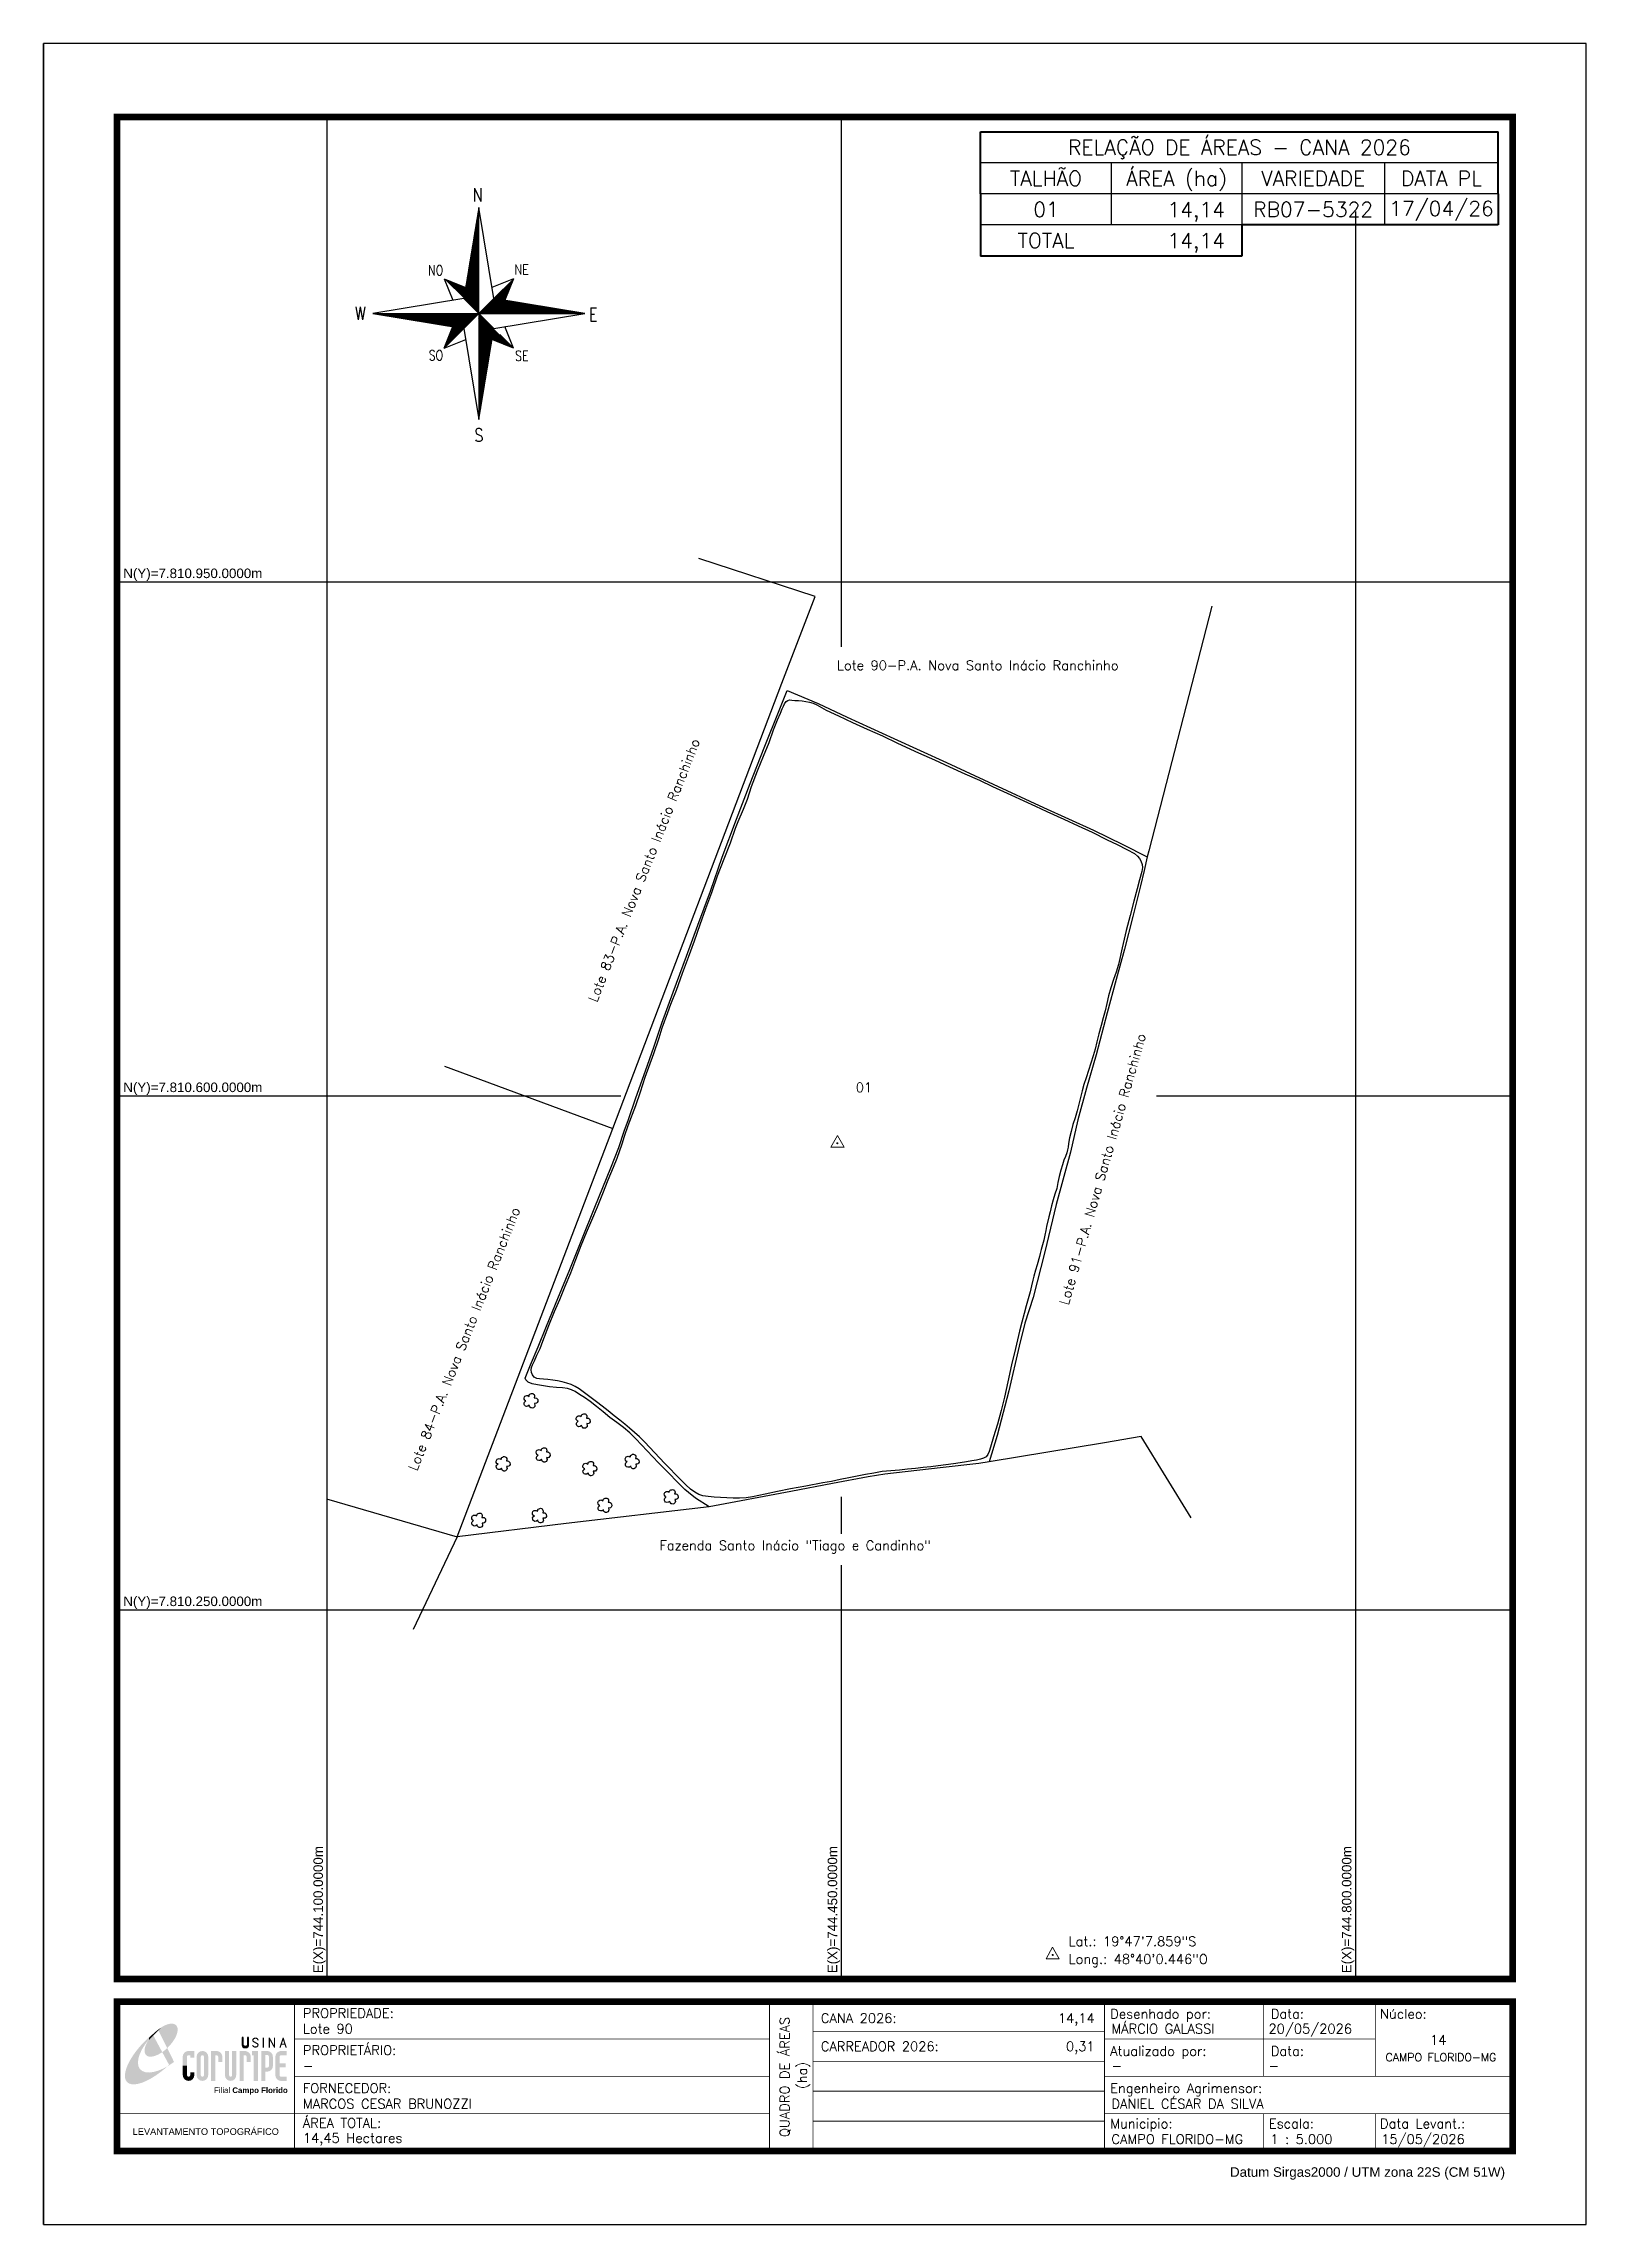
# Model space of a CAD drawing. Extents: x 743907 to 744957, y 7809832 to 7811317.
import ezdxf
from ezdxf.enums import TextEntityAlignment as Align

# ---------------------------------------------------------------- set-up
doc = ezdxf.new("R2010")
doc.units = 0
doc.linetypes.add('CONTINUO', pattern=[0])
doc.linetypes.add('LIN0', pattern=[0])
for name, color, linetype in [('0114LOTE90', 1, 'Continuous'), ('0114LOTE90001', 5, 'Continuous'), ('_SIMBOLO ARVORE', 118, 'Continuous'), ('MALHA', 8, 'Continuous'), ('MARGEM', 5, 'Continuous'), ('QUADRO_DE_AREAS_CANA_2023', 7, 'Continuous'), ('SETA_NORTE', 3, 'Continuous'), ('TEXTO', 7, 'Continuous'), ('TEXTO CONFRONTANTES', 7, 'Continuous'), ('TEXTO_NUN_TAL', 7, 'Continuous')]:
    doc.layers.add(name, color=color, linetype=linetype)
doc.styles.add('ARIAL', font='arial.ttf')
doc.styles.add('marcelo', font='arial.ttf')
doc.styles.add('ROMANS', font='romans')
doc.styles.add('Simplex', font='simplex.shx')
doc.styles.get("Standard").update_dxf_attribs({"font": 'arial.ttf'})

msp = doc.modelspace()

# ---------------------------------------------------------------- texts
at = {"layer": 'MALHA'}
for s, p in [('N(Y)=7.810.950.0000m', (744055.8, 7810955.8)), ('N(Y)=7.810.600.0000m', (744055.8, 7810605.8)), ('N(Y)=7.810.250.0000m', (744055.8, 7810255.8))]:
    msp.add_text(s, height=6.5, dxfattribs=at).set_placement(p, align=Align.MIDDLE_RIGHT)
for s, p in [('E(X)=744.100.0000m', (744093.8, 7810089.1)), ('E(X)=744.450.0000m', (744443.8, 7810089.1)), ('E(X)=744.800.0000m', (744793.8, 7810089.1))]:
    msp.add_text(s, height=6.5, rotation=90, dxfattribs=at).set_placement(p, align=Align.MIDDLE_RIGHT)
at = {"layer": 'MARGEM', "color": 7, "linetype": 'Continuous', "lineweight": 9}
for s, style, p in [('PROPRIEDADE:', 'Simplex', (744083.4, 7809978.6)), ('Desenhado por:', 'Simplex', (744632.9, 7809978.1)), ('Data:', 'Simplex', (744742.2, 7809978.1)), ('Núcleo:', 'Simplex', (744816.5, 7809978.1)), ('PROPRIETÁRIO:', 'Simplex', (744083.4, 7809953.4)), ('Atualizado por:', 'Simplex', (744632.9, 7809952.8)), ('Data:', 'Simplex', (744742.2, 7809952.8)), ('FORNECEDOR:', 'Simplex', (744083.4, 7809927.5)), ('Engenheiro Agrimensor:', 'Simplex', (744632.9, 7809927.5)), ('ÁREA TOTAL:', 'Simplex', (744083.4, 7809903.8)), ('Municipio:', 'Simplex', (744632.9, 7809903.4)), ('Escala:', 'Simplex', (744740.9, 7809903.4)), ('Data Levant.:', 'Simplex', (744816.5, 7809903.4)), ('Datum Sirgas2000 / UTM zona 22S (CM 51W)', 'marcelo', (744714.4, 7809870.4))]:
    msp.add_text(s, height=6.5, dxfattribs=dict(at, style=style)).set_placement(p, align=Align.TOP_LEFT)
at = {"layer": 'MARGEM', "color": 7, "linetype": 'Continuous', "style": 'Simplex'}
for s, p in [('QUADRO DE ÁREAS', (744411.3, 7809931.9)), ('(ha)', (744423.2, 7809932.9))]:
    msp.add_text(s, height=6.5, rotation=90, dxfattribs=at).set_placement(p, align=Align.MIDDLE_CENTER)
for s, p in [('CANA 2026:', (744435.9, 7809975.2)), ('Lote 90', (744083.4, 7809968)), ('MÁRCIO GALASSI', (744633.7, 7809968)), ('20/05/2026', (744740.6, 7809968)), ('CARREADOR 2026:', (744435.9, 7809956)), ('-', (744083.4, 7809942.8)), ('-', (744633.7, 7809942.8)), ('-', (744740.6, 7809942.8)), ('MARCOS CESAR BRUNOZZI', (744083.4, 7809916.9)), ('DANIEL CÉSAR DA SILVA', (744633.7, 7809916.9)), ('14,45 Hectares', (744083.4, 7809893.6)), ('CAMPO FLORIDO-MG', (744633.7, 7809892.8)), ('1 : 5.000', (744741.8, 7809892.8)), ('15/05/2026', (744817.3, 7809892.8))]:
    msp.add_text(s, height=6.5, dxfattribs=at).set_placement(p, align=Align.TOP_LEFT)
for s, p in [('14,14', (744622.3, 7809975.2)), ('0,31', (744622.3, 7809956))]:
    msp.add_text(s, height=6.5, dxfattribs=at).set_placement(p, align=Align.TOP_RIGHT)
for s, height, p in [('14', 6.5, (744856.2, 7809957.1)), ('CAMPO FLORIDO-MG', 5.462, (744858, 7809945.3))]:
    msp.add_text(s, height=height, dxfattribs=at).set_placement(p, align=Align.MIDDLE_CENTER)
at = {"layer": 'MARGEM', "color": 7, "linetype": 'ByBlock'}
msp.add_text('LEVANTAMENTO TOPOGRÁFICO', height=4.5, dxfattribs=at).set_placement((744017.3, 7809894.7), align=Align.MIDDLE_CENTER)
at = {"layer": 'QUADRO_DE_AREAS_CANA_2023', "linetype": 'Continuous', "style": 'Simplex'}
for s, height, p in [('RELAÇÃO DE ÁREAS - CANA 2026', 10.144, (744720.8, 7811245.9)), ('TALHÃO', 10.14, (744589.2, 7811224.7)), ('ÁREA (ha)', 10.14, (744678, 7811224.7)), ('VARIEDADE', 10.14, (744771, 7811224.7)), ('DATA PL', 10.14, (744858.3, 7811224.7)), ('01', 10.14, (744589.2, 7811203.6)), ('RB07-5322', 10.14, (744771, 7811203.6)), ('17/04/26', 10.14, (744858.3, 7811204.2)), ('TOTAL', 10.14, (744589.2, 7811182.4))]:
    msp.add_text(s, height=height, dxfattribs=at).set_placement(p, align=Align.MIDDLE_CENTER)
for p in [(744710.9, 7811198.4), (744710.9, 7811177.3)]:
    msp.add_text('14,14', height=10.14, dxfattribs=at).set_placement(p, align=Align.RIGHT)
at = {"layer": 'TEXTO', "linetype": 'ByBlock', "style": 'Simplex'}
for s, p in [('Lat.: 19°47\'7.859"S', (744604.6, 7810021, 328.4)), ('Long.: 48°40\'0.446"O', (744604.6, 7810008.9, 328.4))]:
    msp.add_text(s, height=6.5, dxfattribs=at).set_placement(p)
at = {"layer": 'TEXTO CONFRONTANTES', "style": 'Simplex'}
for s, p in [('Lote 90-P.A. Nova Santo Inácio Ranchinho', (744446.9, 7810889.9)), ('Fazenda Santo Inácio "Tiago e Candinho"', (744326.1, 7810290.6))]:
    msp.add_text(s, height=6.5, dxfattribs=at).set_placement(p)
for s, rotation, p in [('Lote 83-P.A. Nova Santo Inácio Ranchinho', 68.4522, (744283.4, 7810663.3)), ('Lote 91-P.A. Nova Santo Inácio Ranchinho', 73.9808, (744604.4, 7810457.1)), ('Lote 84-P.A. Nova Santo Inácio Ranchinho', 68.4522, (744161, 7810344.1))]:
    msp.add_text(s, height=6.5, rotation=rotation, dxfattribs=at).set_placement(p)
at = {"layer": 'TEXTO_NUN_TAL', "style": 'Simplex'}
msp.add_text('01', height=6.5, dxfattribs=at).set_placement((744459.7, 7810602.5, -639.6))

# ---------------------------------------------------------------- blocks, each defined once
blk = doc.blocks.new('A$C78F83FB3')
at = {"layer": 'MARGEM'}
h = blk.add_hatch(color=20, dxfattribs=at)
edge = h.paths.add_edge_path()
edge.add_ellipse((19.49, 23.77), major_axis=(-6.68, -6.67), ratio=0.469426, start_angle=292.73277, end_angle=601.25787)
edge.add_ellipse((22.83, 22.05), major_axis=(12.64, 11.29), ratio=0.457614, start_angle=79.90686, end_angle=107.91393)
edge = h.paths.add_edge_path()
edge.add_ellipse((18.28, 18.7), major_axis=(13.95, 13.59), ratio=0.386848, start_angle=63.96117, end_angle=264.59932)
edge.add_ellipse((22.83, 22.05), major_axis=(12.64, 11.29), ratio=0.457614, start_angle=107.91393, end_angle=245.11815, ccw=False)
edge.add_ellipse((19.49, 23.77), major_axis=(-6.68, -6.67), ratio=0.469426, start_angle=241.25787, end_angle=292.73277, ccw=False)
for color, points in [(20, [(15.46, 26.12), (14.17, 24.81), (14.06, 24.24), (14.39, 23.97), (14.67, 24.54), (19.47, 29.32), (18.48, 28.66), (17.31, 27.78)]), (7, [(58.42, 24.9), (57.9, 24.9), (57.9, 21.73, -0.414214), (57.15, 20.98), (56.84, 20.98, -0.414214), (56.09, 21.73), (56.09, 24.9), (55.57, 24.9), (55.57, 21.73, 0.414214), (56.84, 20.46), (57.15, 20.46, 0.414214), (58.42, 21.73)]), (7, [(61.7, 24.9), (61.23, 24.9, 0.396318), (60.04, 23.78), (60.04, 23.72, 0.151912), (60.39, 22.97), (60.46, 22.92), (62.18, 22), (62.85, 21.83, 0.12407), (62.51, 22.42), (60.75, 23.36, -0.13192), (60.56, 23.77, -0.385578), (61.23, 24.37), (61.7, 24.37, -0.414214), (62.37, 23.7), (62.89, 23.7, 0.414214)]), (7, [(62.37, 23.7), (62.89, 23.7, 0.414214), (61.7, 24.9), (61.23, 24.9, 0.396318), (60.04, 23.78), (60.04, 23.72, 0.151912), (60.39, 22.97), (60.46, 22.92), (62.18, 22), (62.18, 22, -0.131921), (62.37, 21.59, -0.385578), (61.7, 20.98), (61.23, 20.98, -0.414214), (60.56, 21.65), (60.04, 21.65, 0.414214), (61.23, 20.46), (61.7, 20.46, 0.402546), (62.89, 21.61, 0.165292), (62.51, 22.42), (60.75, 23.36, -0.13192), (60.56, 23.77, -0.385578), (61.23, 24.37), (61.7, 24.37, -0.414214)]), (7, [(30.97, 12.46), (29.13, 12.46), (29.13, 8.21, 1), (34.29, 8.21), (34.29, 9.41), (32.45, 9.41), (32.45, 8.21, -1), (30.97, 8.21)])]:
    blk.add_hatch(color=color, dxfattribs=at).paths.add_polyline_path(points)
h = blk.add_hatch(color=7, dxfattribs=at)
h.paths.add_polyline_path([(65.24, 24.9), (64.72, 24.9), (64.72, 20.46), (65.24, 20.46)])
h.paths.add_polyline_path([(67.38, 20.46), (67.9, 20.46), (67.9, 23.74), (69.74, 20.46), (70.23, 20.46), (70.23, 24.9), (69.71, 24.9), (69.71, 21.58), (67.85, 24.9), (67.38, 24.9)])
h.paths.add_polyline_path([(72.17, 20.46), (72.72, 20.46), (73.14, 21.73), (74.49, 21.73), (74.9, 20.46), (75.45, 20.46), (74, 24.9), (73.62, 24.9)])
h.paths.add_polyline_path([(73.81, 23.8), (74.32, 22.25), (73.31, 22.25)], flags=16)
h = blk.add_hatch(color=7, dxfattribs=at)
h.paths.add_polyline_path([(31.71, 18.93, 0.414214), (29.13, 16.35), (29.13, 12.46), (30.97, 12.46), (30.97, 16.35, -0.414214), (31.71, 17.09), (32.45, 17.09), (32.45, 16.02), (34.29, 16.02), (34.29, 18.93)])
h.paths.add_polyline_path([(44.15, 17.09, -0.414214), (44.89, 16.35), (44.89, 14.1), (46.72, 14.1), (46.72, 16.17, 0.433937), (44.15, 18.93), (41.77, 18.93), (41.77, 12.46), (43.61, 12.46), (43.61, 17.09)])
h.paths.add_polyline_path([(43.61, 12.46), (41.77, 12.46), (41.77, 5.62), (43.61, 5.62)])
h.paths.add_polyline_path([(47.92, 12.46), (49.75, 12.46), (49.75, 18.93), (47.92, 18.93)])
h.paths.add_polyline_path([(52.91, 18.93), (51.08, 18.93), (51.08, 12.46), (52.91, 12.46)])
h.paths.add_polyline_path([(51.08, 8.12, -1), (49.75, 8.12), (49.75, 12.46), (47.92, 12.46), (47.92, 8.12, 1), (52.91, 8.12), (52.91, 12.46), (51.08, 12.46)])
h.paths.add_polyline_path([(54.41, 12.46), (56.25, 12.46), (56.25, 17.09), (56.79, 17.09, -0.414214), (57.53, 16.35), (57.53, 14.1), (59.36, 14.1), (59.36, 16.17, 0.433937), (56.79, 18.93), (54.41, 18.93)])
h.paths.add_polyline_path([(56.25, 12.46), (54.41, 12.46), (54.41, 5.62), (56.25, 5.62)])
h.paths.add_polyline_path([(60.73, 12.46), (62.58, 12.46), (62.58, 18.93), (60.02, 18.93), (60.02, 17.08), (60.73, 17.08)])
h.paths.add_polyline_path([(62.58, 12.46), (60.73, 12.46), (60.73, 5.62), (62.58, 5.62)])
h.paths.add_polyline_path([(64.06, 12.46), (65.82, 12.46), (65.82, 17.17), (66.66, 17.17, -0.450417), (67.48, 16.25), (67.48, 12.46), (69.24, 12.46, 0.002307), (69.24, 12.48, 0.005282), (69.23, 12.54, -0.000938), (69.23, 12.53), (69.23, 16.17, 0.433937), (66.66, 18.93), (64.06, 18.93)])
h.paths.add_polyline_path([(64.06, 5.62), (65.82, 5.62), (65.82, 9.77), (66.66, 9.77, 0.426056), (69.24, 12.46), (67.48, 12.46), (67.48, 12.45, -0.450417), (66.66, 11.53), (65.82, 11.53), (65.82, 12.46), (64.06, 12.46)])
h.paths.add_polyline_path([(70.37, 12.46), (74.87, 12.46), (74.87, 13.44), (72.21, 13.44), (72.21, 16.35, -0.414214), (72.95, 17.09), (75.38, 17.09), (75.38, 18.93), (72.95, 18.93, 0.414214), (70.37, 16.35)])
h.paths.add_polyline_path([(72.21, 11.62), (74.87, 11.62), (74.87, 12.46), (70.37, 12.46), (70.37, 8.21, 0.414214), (72.95, 5.62), (75.38, 5.62), (75.38, 7.47), (72.95, 7.47, -0.414214), (72.21, 8.21)])
h = blk.add_hatch(color=7, dxfattribs=at)
h.paths.add_polyline_path([(35.29, 16.35), (35.29, 8.21, 1), (40.46, 8.21, 0.016978), (40.45, 8.38), (40.45, 16.17, 0.433937), (37.88, 18.93), (37.87, 18.93, 0.41391)])
h.paths.add_polyline_path([(38.62, 16.35), (38.62, 8.21, -1), (37.13, 8.21), (37.13, 16.35, -1)], flags=16)
at = {"layer": 'MARGEM', "color": 7}
blk.add_lwpolyline([(58.42, 24.9), (57.9, 24.9), (57.9, 21.73, -0.414214), (57.15, 20.98), (56.84, 20.98, -0.414214), (56.09, 21.73), (56.09, 24.9), (55.57, 24.9), (55.57, 21.73, 0.414214), (56.84, 20.46), (57.15, 20.46, 0.414214), (58.42, 21.73), (58.42, 24.9)], format="xyb", close=True, dxfattribs=at)
at = {"layer": 'MARGEM', "color": 252, "insert": (43.05, 2.72), "char_height": 2.5, "attachment_point": 1, "style": 'ARIAL'}
blk.add_mtext_dynamic_manual_height_columns('Filial {\\fArial|b1|i0|c0|p34;Campo Florido}', width=33.0271, gutter_width=2.46, heights=[2.95], dxfattribs=at)
blk = doc.blocks.new('A$C309442C0')
at = {"layer": 'SETA_NORTE', "linetype": 'Continuous'}
h = blk.add_hatch(dxfattribs=at)
h.set_pattern_fill('ANSI31', color=256, scale=0.1375, angle=-90, style=0)
h.set_pattern_definition([(315, (-215853.3434, 13873.16845), (0.3086963042, 0.3086963042), [])])
h.paths.add_polyline_path([(73.5, 97.4), (74.7, 104.9), (60, 110.8)])
h = blk.add_hatch(dxfattribs=at)
h.set_pattern_fill('ANSI31', color=256, scale=0.1375, angle=180, style=0)
h.set_pattern_definition([(225, (13869.59828, 216024.21475), (0.3086963042, -0.3086963042), [])])
h.paths.add_polyline_path([(93.8, 97.4), (101.4, 96.2), (107.3, 110.8)])
h = blk.add_hatch(dxfattribs=at)
h.set_pattern_fill('ANSI31', color=256, scale=0.1375, style=0)
h.set_pattern_definition([(45, (-13702.2971, -215849.77324), (-0.3086963042, 0.3086963042), [])])
h.paths.add_polyline_path([(73.5, 77), (65.9, 78.3), (60, 63.6)])
h = blk.add_hatch(dxfattribs=at)
h.set_pattern_fill('ANSI31', color=256, scale=0.1375, angle=90, style=0)
h.set_pattern_definition([(135, (216020.6446, -13698.72693), (-0.3086963042, -0.3086963042), [])])
h.paths.add_polyline_path([(93.8, 77), (92.6, 69.5), (107.3, 63.6)])
for p, q in [((81.6, 146.8), (83.7, 148.9)), ((81.7, 147.6), (83.7, 149.5)), ((81.8, 148.3), (83.7, 150.1)), ((82, 149.1), (83.7, 150.8)), ((82.1, 149.9), (83.7, 151.4)), ((82.2, 150.6), (83.7, 152.1)), ((82.3, 151.4), (83.7, 152.7)), ((82.5, 152.2), (83.7, 153.3)), ((82.6, 152.9), (83.7, 154)), ((82.7, 153.7), (83.7, 154.6)), ((82.9, 154.4), (83.7, 155.2)), ((83, 155.2), (83.7, 155.9)), ((83.1, 156), (83.7, 156.5)), ((83.2, 156.7), (83.7, 157.2)), ((83.4, 157.5), (83.7, 157.8)), ((83.5, 158.3), (83.7, 158.4)), ((83.6, 159), (83.7, 159.1)), ((78.7, 129.3), (83.7, 134.2)), ((78.8, 130), (83.7, 134.9)), ((79, 130.8), (83.7, 135.5)), ((79.1, 131.6), (83.7, 136.1)), ((79.2, 132.3), (83.7, 136.8)), ((79.3, 133.1), (83.7, 137.4)), ((79.5, 133.8), (83.7, 138)), ((79.6, 134.6), (83.7, 138.7)), ((79.7, 135.4), (83.7, 139.3)), ((79.8, 136.1), (83.7, 140)), ((80, 136.9), (83.7, 140.6)), ((80.1, 137.7), (83.7, 141.2)), ((80.2, 138.4), (83.7, 141.9)), ((80.3, 139.2), (83.7, 142.5)), ((80.5, 139.9), (83.7, 143.1)), ((80.6, 140.7), (83.7, 143.8)), ((80.7, 141.5), (83.7, 144.4)), ((80.8, 142.2), (83.7, 145)), ((81, 143), (83.7, 145.7)), ((81.1, 143.8), (83.7, 146.3)), ((81.2, 144.5), (83.7, 147)), ((81.3, 145.3), (83.7, 147.6)), ((81.5, 146.1), (83.7, 148.2)), ((75.7, 111), (83.7, 118.9)), ((75.8, 111.7), (83.7, 119.6)), ((75.9, 112.5), (83.7, 120.2)), ((76.1, 113.3), (83.7, 120.8)), ((76.2, 114), (83.7, 121.5)), ((76.3, 114.8), (83.7, 122.1)), ((76.4, 115.5), (83.7, 122.8)), ((76.6, 116.3), (83.7, 123.4)), ((76.7, 117.1), (83.7, 124)), ((76.8, 117.8), (83.7, 124.7)), ((76.9, 118.6), (83.7, 125.3)), ((77.1, 119.4), (83.7, 125.9)), ((77.2, 120.1), (83.7, 126.6)), ((77.3, 120.9), (83.7, 127.2)), ((77.4, 121.6), (83.7, 127.8)), ((77.6, 122.4), (83.7, 128.5)), ((77.7, 123.2), (83.7, 129.1)), ((77.8, 123.9), (83.7, 129.8)), ((78, 124.7), (83.7, 130.4)), ((78.1, 125.5), (83.7, 131)), ((78.2, 126.2), (83.7, 131.7)), ((78.3, 127), (83.7, 132.3)), ((78.5, 127.7), (83.7, 132.9)), ((78.6, 128.5), (83.7, 133.6)), ((60, 110.8), (74.7, 104.9)), ((60, 110.8), (65.9, 96.2)), ((73.5, 97.3), (83.7, 107.5)), ((73.6, 98), (83.7, 108.1)), ((73.7, 98.8), (83.7, 108.7)), ((73.8, 99.5), (83.7, 109.4)), ((73.8, 97), (83.7, 106.8)), ((73.9, 100.3), (83.7, 110)), ((74.1, 101.1), (83.7, 110.6)), ((74.2, 101.8), (83.7, 111.3)), ((74.2, 96.7), (83.7, 106.2)), ((74.3, 102.6), (83.7, 111.9)), ((74.4, 103.3), (83.7, 112.6)), ((74.5, 96.4), (83.7, 105.6)), ((74.6, 104.1), (83.7, 113.2)), ((74.7, 104.9), (83.7, 113.8)), ((74.8, 105.6), (83.7, 114.5)), ((74.8, 96.1), (83.7, 104.9)), ((74.9, 106.4), (83.7, 115.1)), ((75.1, 107.2), (83.7, 115.7)), ((75.1, 95.7), (83.7, 104.3)), ((75.2, 107.9), (83.7, 116.4)), ((75.3, 108.7), (83.7, 117)), ((75.4, 109.4), (83.7, 117.7)), ((75.6, 110.2), (83.7, 118.3)), ((107.3, 110.8), (92.6, 104.9)), ((107.3, 110.8), (101.4, 96.2)), ((75.4, 95.4), (83.7, 103.6)), ((75.8, 95.1), (83.7, 103)), ((76.1, 94.8), (83.7, 102.4)), ((76.4, 94.5), (83.7, 101.7)), ((76.7, 94.2), (83.7, 101.1)), ((77, 93.8), (83.7, 100.5)), ((77.4, 93.5), (83.7, 99.8)), ((77.7, 93.2), (83.7, 99.2)), ((78, 92.9), (83.7, 98.5)), ((78.3, 92.6), (83.7, 97.9)), ((78.6, 92.2), (83.7, 97.3)), ((78.9, 91.9), (83.7, 96.6)), ((79.3, 91.6), (83.7, 96)), ((79.6, 91.3), (83.7, 95.4)), ((79.9, 91), (83.7, 94.7)), ((80.2, 90.7), (83.7, 94.1)), ((80.5, 90.3), (83.7, 93.4)), ((80.9, 90), (83.7, 92.8)), ((81.2, 89.7), (83.7, 92.2)), ((81.5, 89.4), (83.7, 91.5)), ((81.8, 89.1), (83.7, 90.9)), ((82.1, 88.7), (83.7, 90.3)), ((82.4, 88.4), (83.7, 89.6)), ((83.8, 87.2), (94, 97.4)), ((84.4, 87.2), (94.5, 97.3)), ((85.1, 87.2), (95.1, 97.2)), ((85.7, 87.2), (95.6, 97.1)), ((86.3, 87.2), (96.2, 97)), ((87, 87.2), (96.7, 96.9)), ((87.6, 87.2), (97.2, 96.9)), ((88.3, 87.2), (97.8, 96.8)), ((88.9, 87.2), (98.3, 96.7)), ((89.5, 87.2), (98.9, 96.6)), ((90.2, 87.2), (99.4, 96.5)), ((90.8, 87.2), (100, 96.4)), ((91.4, 87.2), (100.5, 96.3)), ((92.1, 87.2), (101.1, 96.2)), ((92.7, 87.2), (101.6, 96.1)), ((93.4, 87.2), (102.2, 96)), ((94, 87.2), (102.7, 96)), ((94.6, 87.2), (103.3, 95.9)), ((95.3, 87.2), (103.8, 95.8)), ((95.9, 87.2), (104.4, 95.7)), ((96.5, 87.2), (104.9, 95.6)), ((97.2, 87.2), (105.5, 95.5)), ((97.8, 87.2), (106, 95.4)), ((98.4, 87.2), (106.5, 95.3)), ((99.1, 87.2), (107.1, 95.2)), ((99.7, 87.2), (107.6, 95.1)), ((100.4, 87.2), (108.2, 95.1)), ((101, 87.2), (108.7, 95)), ((101.6, 87.2), (109.3, 94.9)), ((102.3, 87.2), (109.8, 94.8)), ((102.9, 87.2), (110.4, 94.7)), ((103.5, 87.2), (110.9, 94.6)), ((104.2, 87.2), (111.5, 94.5)), ((104.8, 87.2), (112, 94.4)), ((105.5, 87.2), (112.6, 94.3)), ((106.1, 87.2), (113.1, 94.2)), ((106.7, 87.2), (113.7, 94.1)), ((107.4, 87.2), (114.2, 94.1)), ((108, 87.2), (114.8, 94)), ((108.6, 87.2), (115.3, 93.9)), ((109.3, 87.2), (115.8, 93.8)), ((109.9, 87.2), (116.4, 93.7)), ((110.6, 87.2), (116.9, 93.6)), ((111.2, 87.2), (117.5, 93.5)), ((111.8, 87.2), (118, 93.4)), ((112.5, 87.2), (118.6, 93.3)), ((113.1, 87.2), (119.1, 93.2)), ((113.7, 87.2), (119.7, 93.2)), ((114.4, 87.2), (120.2, 93.1)), ((115, 87.2), (120.8, 93)), ((115.6, 87.2), (121.3, 92.9)), ((116.3, 87.2), (121.9, 92.8)), ((116.9, 87.2), (122.4, 92.7)), ((117.6, 87.2), (123, 92.6)), ((118.2, 87.2), (123.5, 92.5)), ((118.8, 87.2), (124, 92.4)), ((119.5, 87.2), (124.6, 92.3)), ((120.1, 87.2), (125.1, 92.3)), ((120.7, 87.2), (125.7, 92.2)), ((121.4, 87.2), (126.2, 92.1)), ((122, 87.2), (126.8, 92)), ((122.7, 87.2), (127.3, 91.9)), ((123.3, 87.2), (127.9, 91.8)), ((123.9, 87.2), (128.4, 91.7)), ((124.6, 87.2), (129, 91.6)), ((125.2, 87.2), (129.5, 91.5)), ((125.8, 87.2), (130.1, 91.4)), ((126.5, 87.2), (130.6, 91.4)), ((127.1, 87.2), (131.2, 91.3)), ((127.8, 87.2), (131.7, 91.2)), ((128.4, 87.2), (132.3, 91.1)), ((129, 87.2), (132.8, 91)), ((129.7, 87.2), (133.3, 90.9)), ((130.3, 87.2), (133.9, 90.8)), ((130.9, 87.2), (134.4, 90.7)), ((131.6, 87.2), (135, 90.6)), ((132.2, 87.2), (135.5, 90.5)), ((132.8, 87.2), (136.1, 90.5)), ((133.5, 87.2), (136.6, 90.4)), ((134.1, 87.2), (137.2, 90.3)), ((134.8, 87.2), (137.7, 90.2)), ((135.4, 87.2), (138.3, 90.1)), ((136, 87.2), (138.8, 90)), ((136.7, 87.2), (139.4, 89.9)), ((137.3, 87.2), (139.9, 89.8)), ((137.9, 87.2), (140.5, 89.7)), ((138.6, 87.2), (141, 89.6)), ((139.2, 87.2), (141.6, 89.6)), ((139.9, 87.2), (142.1, 89.5)), ((140.5, 87.2), (142.6, 89.4)), ((141.1, 87.2), (143.2, 89.3)), ((141.8, 87.2), (143.7, 89.2)), ((142.4, 87.2), (144.3, 89.1)), ((11.8, 87.2), (11.8, 87.2)), ((12.3, 87.1), (12.4, 87.2)), ((12.9, 87), (13.1, 87.2)), ((13.4, 86.9), (13.7, 87.2)), ((14, 86.8), (14.4, 87.2)), ((14.5, 86.7), (15, 87.2)), ((15.1, 86.6), (15.6, 87.2)), ((15.6, 86.6), (16.3, 87.2)), ((16.2, 86.5), (16.9, 87.2)), ((16.7, 86.4), (17.5, 87.2)), ((17.2, 86.3), (18.2, 87.2)), ((17.8, 86.2), (18.8, 87.2)), ((18.3, 86.1), (19.5, 87.2)), ((18.9, 86), (20.1, 87.2)), ((19.4, 85.9), (20.7, 87.2)), ((20, 85.8), (21.4, 87.2)), ((20.5, 85.7), (22, 87.2)), ((21.1, 85.7), (22.6, 87.2)), ((21.6, 85.6), (23.3, 87.2)), ((22.2, 85.5), (23.9, 87.2)), ((22.7, 85.4), (24.6, 87.2)), ((23.3, 85.3), (25.2, 87.2)), ((23.8, 85.2), (25.8, 87.2)), ((24.4, 85.1), (26.5, 87.2)), ((24.9, 85), (27.1, 87.2)), ((25.5, 84.9), (27.7, 87.2)), ((26, 84.8), (28.4, 87.2)), ((26.5, 84.8), (29, 87.2)), ((27.1, 84.7), (29.6, 87.2)), ((27.6, 84.6), (30.3, 87.2)), ((28.2, 84.5), (30.9, 87.2)), ((28.7, 84.4), (31.6, 87.2)), ((29.3, 84.3), (32.2, 87.2)), ((29.8, 84.2), (32.8, 87.2)), ((30.4, 84.1), (33.5, 87.2)), ((30.9, 84), (34.1, 87.2)), ((31.5, 83.9), (34.7, 87.2)), ((32, 83.9), (35.4, 87.2)), ((32.6, 83.8), (36, 87.2)), ((33.1, 83.7), (36.7, 87.2)), ((33.7, 83.6), (37.3, 87.2)), ((34.2, 83.5), (37.9, 87.2)), ((34.7, 83.4), (38.6, 87.2)), ((35.3, 83.3), (39.2, 87.2)), ((35.8, 83.2), (39.8, 87.2)), ((36.4, 83.1), (40.5, 87.2)), ((36.9, 83), (41.1, 87.2)), ((37.5, 83), (41.8, 87.2)), ((38, 82.9), (42.4, 87.2)), ((38.6, 82.8), (43, 87.2)), ((39.1, 82.7), (43.7, 87.2)), ((39.7, 82.6), (44.3, 87.2)), ((40.2, 82.5), (44.9, 87.2)), ((40.8, 82.4), (45.6, 87.2)), ((41.3, 82.3), (46.2, 87.2)), ((41.9, 82.2), (46.8, 87.2)), ((42.4, 82.1), (47.5, 87.2)), ((43, 82.1), (48.1, 87.2)), ((43.5, 82), (48.8, 87.2)), ((44, 81.9), (49.4, 87.2)), ((44.6, 81.8), (50, 87.2)), ((45.1, 81.7), (50.7, 87.2)), ((45.7, 81.6), (51.3, 87.2)), ((46.2, 81.5), (51.9, 87.2)), ((46.8, 81.4), (52.6, 87.2)), ((47.3, 81.3), (53.2, 87.2)), ((47.9, 81.2), (53.9, 87.2)), ((48.4, 81.2), (54.5, 87.2)), ((49, 81.1), (55.1, 87.2)), ((49.5, 81), (55.8, 87.2)), ((50.1, 80.9), (56.4, 87.2)), ((50.6, 80.8), (57, 87.2)), ((51.2, 80.7), (57.7, 87.2)), ((51.7, 80.6), (58.3, 87.2)), ((52.3, 80.5), (59, 87.2)), ((52.8, 80.4), (59.6, 87.2)), ((53.3, 80.3), (60.2, 87.2)), ((53.9, 80.3), (60.9, 87.2)), ((54.4, 80.2), (61.5, 87.2)), ((55, 80.1), (62.1, 87.2)), ((55.5, 80), (62.8, 87.2)), ((56.1, 79.9), (63.4, 87.2)), ((56.6, 79.8), (64, 87.2)), ((57.2, 79.7), (64.7, 87.2)), ((57.7, 79.6), (65.3, 87.2)), ((58.3, 79.5), (66, 87.2)), ((58.8, 79.4), (66.6, 87.2)), ((59.4, 79.4), (67.2, 87.2)), ((59.9, 79.3), (67.9, 87.2)), ((83.7, 87.2), (60, 63.6)), ((60, 63.6), (65.9, 78.3)), ((60.5, 79.2), (68.5, 87.2)), ((61, 79.1), (69.1, 87.2)), ((61.5, 79), (69.8, 87.2)), ((62.1, 78.9), (70.4, 87.2)), ((62.6, 78.8), (71.1, 87.2)), ((63.2, 78.7), (71.7, 87.2)), ((63.7, 78.6), (72.3, 87.2)), ((64.3, 78.5), (73, 87.2)), ((64.8, 78.4), (73.6, 87.2)), ((65.4, 78.4), (74.2, 87.2)), ((65.9, 78.3), (74.9, 87.2)), ((66.5, 78.2), (75.5, 87.2)), ((67, 78.1), (76.2, 87.2)), ((67.6, 78), (76.8, 87.2)), ((68.1, 77.9), (77.4, 87.2)), ((68.7, 77.8), (78.1, 87.2)), ((69.2, 77.7), (78.7, 87.2)), ((69.8, 77.6), (79.3, 87.2)), ((70.3, 77.5), (80, 87.2)), ((70.8, 77.5), (80.6, 87.2)), ((71.4, 77.4), (81.2, 87.2)), ((71.9, 77.3), (81.9, 87.2)), ((72.5, 77.2), (82.5, 87.2)), ((73, 77.1), (83.2, 87.2)), ((82.8, 88.1), (83.7, 89)), ((83.1, 87.8), (83.7, 88.4)), ((83.4, 87.5), (83.7, 87.7)), ((83.7, 87.1), (83.7, 87.1)), ((83.7, 86.4), (84, 86.8)), ((83.7, 85.8), (84.4, 86.5)), ((83.7, 85.2), (84.7, 86.2)), ((83.7, 84.5), (85, 85.9)), ((83.7, 83.9), (85.3, 85.6)), ((83.7, 83.3), (85.6, 85.2)), ((83.7, 82.6), (86, 84.9)), ((83.7, 82), (86.3, 84.6)), ((83.7, 81.3), (86.6, 84.3)), ((83.7, 80.7), (86.9, 84)), ((83.7, 80.1), (87.2, 83.6)), ((83.7, 79.4), (87.5, 83.3)), ((83.7, 78.8), (87.9, 83)), ((83.7, 78.2), (88.2, 82.7)), ((83.7, 77.5), (88.5, 82.4)), ((83.7, 76.9), (88.8, 82.1)), ((83.7, 76.2), (89.1, 81.7)), ((83.7, 75.6), (89.5, 81.4)), ((83.7, 75), (89.8, 81.1)), ((83.7, 74.3), (90.1, 80.8)), ((83.7, 73.7), (90.4, 80.5)), ((83.7, 73.1), (90.7, 80.1)), ((83.7, 72.4), (91, 79.8)), ((83.7, 71.8), (91.4, 79.5)), ((83.7, 71.2), (91.7, 79.2)), ((83.7, 70.5), (92, 78.9)), ((83.7, 69.9), (92.3, 78.5)), ((83.7, 69.2), (92.6, 78.2)), ((83.7, 68.6), (93, 77.9)), ((83.7, 68), (93.3, 77.6)), ((83.7, 67.3), (93.6, 77.3)), ((83.7, 66.7), (93.8, 76.9)), ((83.7, 66.1), (93.7, 76.1)), ((83.7, 65.4), (93.6, 75.3)), ((83.7, 64.8), (93.4, 74.6)), ((107.3, 63.6), (101.4, 78.3)), ((143, 87.2), (144.8, 89)), ((143.7, 87.2), (145.4, 88.9)), ((144.3, 87.2), (145.9, 88.8)), ((144.9, 87.2), (146.5, 88.7)), ((145.6, 87.2), (147, 88.7)), ((146.2, 87.2), (147.6, 88.6)), ((146.9, 87.2), (148.1, 88.5)), ((147.5, 87.2), (148.7, 88.4)), ((148.1, 87.2), (149.2, 88.3)), ((148.8, 87.2), (149.8, 88.2)), ((149.4, 87.2), (150.3, 88.1)), ((150, 87.2), (150.8, 88)), ((150.7, 87.2), (151.4, 87.9)), ((151.3, 87.2), (151.9, 87.8)), ((152, 87.2), (152.5, 87.8)), ((152.6, 87.2), (153, 87.7)), ((153.2, 87.2), (153.6, 87.6)), ((153.9, 87.2), (154.1, 87.5)), ((154.5, 87.2), (154.7, 87.4)), ((155.1, 87.2), (155.2, 87.3)), ((60, 63.6), (74.7, 69.5)), ((83.7, 64.1), (93.3, 73.8)), ((83.7, 63.5), (93.2, 73)), ((83.7, 62.9), (93.1, 72.3)), ((83.7, 62.2), (92.9, 71.5)), ((83.7, 61.6), (92.8, 70.8)), ((83.7, 61), (92.7, 70)), ((83.7, 60.3), (92.6, 69.2)), ((83.7, 59.7), (92.4, 68.5)), ((83.7, 59), (92.3, 67.7)), ((83.7, 58.4), (92.2, 66.9)), ((83.7, 57.8), (92.1, 66.2)), ((83.7, 57.1), (91.9, 65.4)), ((83.7, 56.5), (91.8, 64.7)), ((83.7, 55.9), (91.7, 63.9)), ((83.7, 55.2), (91.6, 63.1)), ((83.7, 54.6), (91.4, 62.4)), ((83.7, 54), (91.3, 61.6)), ((83.7, 53.3), (91.2, 60.8)), ((83.7, 52.7), (91.1, 60.1)), ((107.3, 63.6), (92.6, 69.5)), ((83.7, 52), (90.9, 59.3)), ((83.7, 51.4), (90.8, 58.6)), ((83.7, 50.8), (90.7, 57.8)), ((83.7, 50.1), (90.5, 57)), ((83.7, 49.5), (90.4, 56.3)), ((83.7, 48.9), (90.3, 55.5)), ((83.7, 48.2), (90.2, 54.7)), ((83.7, 47.6), (90, 54)), ((83.7, 46.9), (89.9, 53.2)), ((83.7, 46.3), (89.8, 52.5)), ((83.7, 45.7), (89.7, 51.7)), ((83.7, 45), (89.5, 50.9)), ((83.7, 44.4), (89.4, 50.2)), ((83.7, 43.8), (89.3, 49.4)), ((83.7, 43.1), (89.2, 48.6)), ((83.7, 42.5), (89, 47.9)), ((83.7, 41.8), (88.9, 47.1)), ((83.7, 41.2), (88.8, 46.3)), ((83.7, 40.6), (88.7, 45.6)), ((83.7, 39.9), (88.5, 44.8)), ((83.7, 39.3), (88.4, 44.1)), ((83.7, 38.7), (88.3, 43.3)), ((83.7, 38), (88.2, 42.5)), ((83.7, 37.4), (88, 41.8)), ((83.7, 36.8), (87.9, 41)), ((83.7, 36.1), (87.8, 40.2)), ((83.7, 35.5), (87.7, 39.5)), ((83.7, 34.8), (87.5, 38.7)), ((83.7, 34.2), (87.4, 38)), ((83.7, 33.6), (87.3, 37.2)), ((83.7, 32.9), (87.2, 36.4)), ((83.7, 32.3), (87, 35.7)), ((83.7, 31.7), (86.9, 34.9)), ((83.7, 31), (86.8, 34.1)), ((83.7, 30.4), (86.7, 33.4)), ((83.7, 29.7), (86.5, 32.6)), ((83.7, 29.1), (86.4, 31.9)), ((83.7, 28.5), (86.3, 31.1)), ((83.7, 27.8), (86.2, 30.3)), ((83.7, 27.2), (86, 29.6)), ((83.7, 26.6), (85.9, 28.8)), ((83.7, 25.9), (85.8, 28)), ((83.7, 25.3), (85.6, 27.3)), ((83.7, 24.6), (85.5, 26.5)), ((83.7, 24), (85.4, 25.8)), ((83.7, 23.4), (85.3, 25)), ((83.7, 22.7), (85.1, 24.2)), ((83.7, 22.1), (85, 23.5)), ((83.7, 21.5), (84.9, 22.7)), ((83.7, 20.8), (84.8, 21.9)), ((83.7, 20.2), (84.6, 21.2)), ((83.7, 19.6), (84.5, 20.4)), ((83.7, 18.9), (84.4, 19.7)), ((83.7, 18.3), (84.3, 18.9)), ((83.7, 17.6), (84.1, 18.1)), ((83.7, 17), (84, 17.4)), ((83.7, 16.4), (83.9, 16.6)), ((83.7, 15.7), (83.8, 15.8))]:
    blk.add_line(p, q, dxfattribs=at)
blk.add_lwpolyline([(93.8, 77), (155.7, 87.2), (93.8, 97.4), (83.7, 159.3), (73.5, 97.4), (11.6, 87.2), (73.5, 77), (83.7, 15.1)], close=True, dxfattribs=at)
for points in [[(83.7, 87.2), (83.7, 159.3)], [(83.7, 87.2), (73.5, 97.4)], [(83.7, 87.2), (93.8, 97.4)], [(11.6, 87.2), (155.7, 87.2)], [(83.7, 87.2), (73.5, 77)], [(83.7, 87.2), (93.8, 77)], [(83.7, 87.2), (83.7, 15.1)]]:
    blk.add_lwpolyline(points, dxfattribs=at)
at = {"layer": 'SETA_NORTE', "color": 7, "lineweight": 30, "style": 'ROMANS', "width": 0.8}
for s, height, p in [('N ', 8.94, (79.5, 163.6)), ('NO', 6.88, (49.1, 113.2)), ('NE', 6.87, (108, 113.7)), ('W', 8.94, (-0.7, 82.9)), ('E', 8.94, (158.6, 82.1)), ('SO', 6.88, (49.5, 55.3)), ('SE', 6.87, (108.3, 55)), ('S', 8.94, (80.6, 0))]:
    blk.add_text(s, height=height, dxfattribs=at).set_placement(p)

# ---------------------------------------------------------------- linework, layer by layer
at = {"color": 8}
for p, q in [((744100, 7809998.7), (744100, 7811266.5)), ((744450, 7810905.8), (744450, 7811266.5)), ((744800, 7809998.7), (744800, 7811202.1)), ((743956.9, 7810950), (744906.9, 7810950)), ((743956.9, 7810600), (744299.9, 7810600)), ((744664.4, 7810600), (744906.9, 7810600)), ((744450, 7810301.7), (744450, 7810326.9)), ((744450, 7809998.7), (744450, 7810280.5)), ((743956.9, 7810250), (744906.9, 7810250))]:
    msp.add_line(p, q, dxfattribs=at)
for points in [[(744179.7, 7810620.2), (744294.3, 7810577.7), (744409.4, 7810880.9), (744432.1, 7810940), (744352.9, 7810965.8)], [(744702.1, 7810933.4), (744659.1, 7810766.9), (744658, 7810762.7)], [(744099.5, 7810325.6), (744188.4, 7810299.6), (744294.3, 7810577.7)], [(744688, 7810312.7), (744653.9, 7810368), (744628.9, 7810363.8), (744550.5, 7810350.7)], [(744360, 7810320.2), (744262.5, 7810308.7), (744188.4, 7810299.6), (744158.4, 7810236.7)]]:
    msp.add_lwpolyline(points)
at = {"layer": '0114LOTE90'}
msp.add_lwpolyline([(744234.6, 7810407.7), (744238.2, 7810416.8), (744243.5, 7810429.1), (744249.2, 7810443.1), (744256.9, 7810461.9), (744265.1, 7810481.7), (744273.2, 7810502.1), (744282.2, 7810524.1), (744293.1, 7810550.9), (744298.5, 7810564.9), (744302.1, 7810575.9), (744305, 7810583.9), (744309.9, 7810598.6), (744316.6, 7810617), (744322.2, 7810633.1), (744327.7, 7810649.5), (744335.5, 7810670.6), (744344.6, 7810695.1), (744352.2, 7810716.1), (744360.8, 7810739.4), (744368.8, 7810762.4), (744378.6, 7810788.3), (744387.8, 7810812.6), (744397.3, 7810837), (744407.9, 7810863.6), (744413.1, 7810875.9), (744434.1, 7810867.2), (744453.8, 7810857.9), (744485.6, 7810843.3), (744521.4, 7810826.9), (744553.2, 7810812.2), (744587.4, 7810796.4), (744621.4, 7810780.8), (744641.5, 7810771.1), (744658, 7810762.7), (744656, 7810753.5), (744653.6, 7810743), (744648.2, 7810722), (744642.5, 7810699.9), (744637, 7810679.2), (744630.9, 7810656.6), (744623.2, 7810627.8), (744616.7, 7810605.2), (744610.8, 7810583.7), (744605.8, 7810561.6), (744596, 7810526), (744588.3, 7810493.8), (744580.4, 7810462.6), (744574.8, 7810445.3), (744570.9, 7810429.5), (744563.8, 7810399.2), (744555.9, 7810368.6), (744550.5, 7810350.7), (744543.4, 7810349.7), (744517.2, 7810346.6), (744479.4, 7810342.3), (744468.1, 7810340.6), (744443.8, 7810335.9), (744415.5, 7810330.6), (744360, 7810320.2), (744350.6, 7810326.1), (744345.9, 7810329.9), (744343.3, 7810331.9), (744340.3, 7810334.8), (744337.1, 7810338.2), (744333.6, 7810342), (744329.6, 7810346), (744325.5, 7810350.1), (744321.6, 7810354.2), (744317.7, 7810358.3), (744313.8, 7810362.4), (744309.9, 7810366.5), (744305.9, 7810370.4), (744301.7, 7810374.1), (744297.1, 7810377.6), (744292.3, 7810381), (744287.7, 7810384.7), (744283.2, 7810388.4), (744278.9, 7810391.8), (744275.1, 7810394.5), (744271.7, 7810396.7), (744268.8, 7810398.6), (744266.2, 7810399.9), (744263.5, 7810400.8), (744260.1, 7810401.2), (744255.9, 7810401.4), (744251.3, 7810401.9), (744243.1, 7810403.1), (744239.5, 7810403.8), (744236.7, 7810404.9), (744235.1, 7810406.6)], close=True, dxfattribs=at)
at = {"layer": '0114LOTE90001'}
msp.add_lwpolyline([(744385.9, 7810802.1), (744388.7, 7810810.6), (744392.9, 7810821.2), (744397, 7810831.3), (744400.7, 7810840.7), (744403.8, 7810849.2), (744406.4, 7810856), (744408.5, 7810860.6), (744409.7, 7810863.6), (744410.5, 7810865.3), (744411.3, 7810867), (744412.4, 7810868.5), (744413.5, 7810869.3), (744414.7, 7810869.6), (744416.2, 7810869.5), (744418.2, 7810869.3), (744420.7, 7810869.1), (744423.3, 7810868.9), (744425.8, 7810868.5), (744428.2, 7810868.1), (744430.6, 7810867.4), (744433.1, 7810866.3), (744439.5, 7810862.7), (744448, 7810858.7), (744457.4, 7810854.2), (744467.4, 7810849.7), (744477.9, 7810845.1), (744488.1, 7810840.2), (744502.5, 7810833.5), (744513.3, 7810828.9), (744523.6, 7810824.1), (744534, 7810819.3), (744543.9, 7810814.9), (744552.7, 7810810.6), (744565.2, 7810805), (744574.1, 7810800.8), (744582.1, 7810797.3), (744589.8, 7810793.5), (744601.3, 7810788.4), (744611, 7810783.8), (744620.6, 7810779.5), (744630.8, 7810774.4), (744637.7, 7810771.2), (744644.1, 7810767.8), (744649.4, 7810764.9), (744651.4, 7810763.3), (744652.9, 7810761.6), (744653.8, 7810760.1), (744654.7, 7810757.5), (744654.8, 7810755.4), (744654.5, 7810752.8), (744652.9, 7810747.1), (744651.3, 7810740.9), (744649, 7810732.6), (744646.5, 7810722.8), (744643.7, 7810712.5), (744641, 7810700.7), (744638.4, 7810689.5), (744636.9, 7810684.3), (744635, 7810679.2), (744633.2, 7810673.6), (744631.7, 7810668), (744630.5, 7810662.8), (744629.4, 7810657.8), (744628.1, 7810653), (744626.7, 7810647.8), (744625.1, 7810642.2), (744623.7, 7810636.7), (744622.7, 7810631.8), (744621.3, 7810627.2), (744619.7, 7810622.3), (744618.1, 7810617.2), (744616.6, 7810612.2), (744615, 7810607.6), (744613.8, 7810603.3), (744612.7, 7810598.9), (744611.6, 7810594.4), (744610.4, 7810589.8), (744609.1, 7810585.1), (744607.5, 7810580.4), (744606.2, 7810575.8), (744605.1, 7810571.4), (744604.5, 7810567.6), (744604.3, 7810565), (744603.9, 7810563.2), (744603.3, 7810561.1), (744602.4, 7810558.7), (744601.2, 7810556.1), (744600.3, 7810553.1), (744599.3, 7810549.3), (744598.2, 7810545), (744597.3, 7810540.9), (744596.5, 7810537), (744595.2, 7810533.1), (744594, 7810529.1), (744592.9, 7810525.1), (744591.9, 7810521.1), (744591.1, 7810517.5), (744589.6, 7810511.1), (744589.1, 7810508.2), (744588.4, 7810505), (744587.8, 7810501.8), (744586.9, 7810498.6), (744585.9, 7810495.4), (744585.2, 7810492.7), (744584.7, 7810490.6), (744583.2, 7810484.9), (744582, 7810481.2), (744580.8, 7810477.2), (744580.1, 7810474.5), (744579.3, 7810470.7), (744578.4, 7810466.6), (744575.7, 7810456.9), (744574.3, 7810451.7), (744572.7, 7810445.8), (744571.2, 7810439.7), (744568.5, 7810428), (744565.7, 7810416.8), (744563.3, 7810405.2), (744560.9, 7810394.8), (744558.7, 7810385.8), (744556.1, 7810376.4), (744553.5, 7810367.9), (744551.5, 7810360.8), (744550.5, 7810357.9), (744549.5, 7810355.7), (744548.4, 7810354.2), (744546.7, 7810353.2), (744544.6, 7810352.5), (744541.8, 7810352), (744538.6, 7810351.4), (744535, 7810350.7), (744530.8, 7810350.1), (744526.1, 7810349.4), (744520.9, 7810348.7), (744515.7, 7810348), (744510.7, 7810347.3), (744505.5, 7810346.8), (744500.4, 7810346.2), (744495, 7810345.7), (744489.4, 7810345.2), (744483.5, 7810344.7), (744477.7, 7810344.1), (744472, 7810343.1), (744466.4, 7810342.1), (744460.7, 7810341), (744454.9, 7810339.9), (744449, 7810338.7), (744443.2, 7810337.4), (744437.3, 7810336.4), (744425.7, 7810334.3), (744415.3, 7810332.4), (744406.4, 7810330.5), (744398.1, 7810328.8), (744389.3, 7810327), (744385, 7810326.3), (744380.6, 7810326.1), (744376.2, 7810326.1), (744371.9, 7810326.2), (744371.9, 7810326.2), (744367.6, 7810326.5), (744363.3, 7810326.8), (744359.2, 7810327.1), (744355.7, 7810327.7), (744352.9, 7810328.6), (744350.1, 7810330), (744347.2, 7810332.2), (744344.1, 7810335), (744340.7, 7810338.4), (744336.9, 7810342.2), (744333.1, 7810346.2), (744329.5, 7810349.8), (744322.9, 7810357), (744315.9, 7810364.3), (744312.5, 7810367.7), (744309.1, 7810370.8), (744305.8, 7810373.6), (744302.5, 7810376.4), (744299.2, 7810379.2), (744295.2, 7810382.2), (744291.2, 7810385.4), (744287.1, 7810388.6), (744283.3, 7810391.6), (744279.7, 7810394.4), (744274.2, 7810398.5), (744271.5, 7810400.4), (744268.7, 7810402.1), (744266, 7810403.4), (744263.1, 7810404.4), (744259.9, 7810405.3), (744256.7, 7810405.9), (744253.5, 7810406.4), (744250.2, 7810406.8), (744247.1, 7810407), (744244.5, 7810407.2), (744242.6, 7810407.6), (744240.8, 7810408.5), (744239.6, 7810410), (744238.9, 7810411.6), (744238.8, 7810413.4), (744239, 7810415), (744239.7, 7810416.8), (744241, 7810419.6), (744242.7, 7810423.4), (744244.8, 7810428), (744246.7, 7810432.9), (744250.8, 7810443.5), (744254.7, 7810453.1), (744258.3, 7810461.3), (744262, 7810470.4), (744265.8, 7810479.4), (744269.2, 7810488.6), (744272.9, 7810498.1), (744276.5, 7810507), (744280.1, 7810515.4), (744283.9, 7810524.4), (744287.6, 7810533.4), (744291.2, 7810542.8), (744294.8, 7810551.4), (744297.3, 7810557.5), (744300.7, 7810567.2), (744302.4, 7810572.6), (744304.8, 7810579.9), (744309.9, 7810593.4), (744313.1, 7810602.8), (744316.4, 7810612.8), (744322.2, 7810628.9), (744325.8, 7810639.5), (744327.9, 7810646.2), (744331.7, 7810656.8), (744333.8, 7810662.5), (744337.7, 7810672), (744341.8, 7810683.5), (744345.8, 7810694.4), (744349.9, 7810705.6), (744353.9, 7810716.6), (744357.6, 7810727.5), (744361.7, 7810738.4), (744365.7, 7810749.7), (744370.2, 7810761.4), (744374.5, 7810772.3), (744377.9, 7810782.3), (744379.7, 7810786.9), (744383.3, 7810795.2)], close=True, dxfattribs=at)
at = {"layer": '_SIMBOLO ARVORE', "linetype": 'CONTINUO'}
for points in [[(744237.5, 7810389.3, 0), (744236.6, 7810388.6, 0), (744235.6, 7810388.4, 0), (744234.8, 7810388.7, 0), (744234.3, 7810389.3, 0), (744234, 7810389.9, 0), (744234, 7810390.8, 0), (744234.3, 7810391.4, 0), (744234.6, 7810391.8, 0), (744235.2, 7810392.2, 0), (744234.8, 7810392.3, 0), (744234.4, 7810392.7, 0), (744233.9, 7810393.4, 0), (744233.9, 7810394.2, 0), (744234.2, 7810395.1, 0), (744234.5, 7810395.5, 0), (744235.2, 7810395.8, 0), (744235.8, 7810395.9, 0), (744236.4, 7810395.9, 0), (744236.8, 7810395.7, 0), (744237.3, 7810395.2, 0), (744237.4, 7810396, 0), (744237.5, 7810396.3, 0), (744237.9, 7810396.8, 0), (744238.4, 7810397, 0), (744238.9, 7810397.2, 0), (744239.4, 7810397.2, 0), (744240, 7810397.2, 0), (744240.4, 7810396.9, 0), (744240.7, 7810396.6, 0), (744241, 7810396, 0), (744241.1, 7810395.4, 0), (744240.9, 7810394.3, 0), (744241.6, 7810394.3, 0), (744242.3, 7810394.2, 0), (744242.9, 7810393.7, 0), (744243.2, 7810393.3, 0), (744243.3, 7810391.8, 0), (744242.9, 7810391.1, 0), (744242.4, 7810390.7, 0), (744241.6, 7810390.5, 0), (744241, 7810390.5, 0), (744241.3, 7810389.1, 0), (744241.2, 7810388.5, 0), (744240.8, 7810387.9, 0), (744240.3, 7810387.6, 0), (744239.7, 7810387.4, 0), (744239, 7810387.5, 0), (744238.6, 7810387.6, 0), (744238, 7810388.1, 0), (744237.6, 7810388.6, 0), (744237.5, 7810389.3, 0)], [(744273.1, 7810375.5, 0), (744272.2, 7810374.8, 0), (744271.2, 7810374.7, 0), (744270.4, 7810375, 0), (744269.8, 7810375.5, 0), (744269.6, 7810376.1, 0), (744269.6, 7810377, 0), (744269.8, 7810377.6, 0), (744270.2, 7810378, 0), (744270.8, 7810378.4, 0), (744270.4, 7810378.6, 0), (744270, 7810378.9, 0), (744269.5, 7810379.6, 0), (744269.5, 7810380.5, 0), (744269.8, 7810381.4, 0), (744270.1, 7810381.7, 0), (744270.8, 7810382.1, 0), (744271.4, 7810382.2, 0), (744272, 7810382.1, 0), (744272.4, 7810381.9, 0), (744272.8, 7810381.5, 0), (744273, 7810382.3, 0), (744273.1, 7810382.6, 0), (744273.4, 7810383, 0), (744274, 7810383.2, 0), (744274.5, 7810383.4, 0), (744275, 7810383.5, 0), (744275.6, 7810383.4, 0), (744276, 7810383.2, 0), (744276.3, 7810382.8, 0), (744276.6, 7810382.3, 0), (744276.7, 7810381.6, 0), (744276.4, 7810380.5, 0), (744277.2, 7810380.6, 0), (744277.9, 7810380.4, 0), (744278.5, 7810379.9, 0), (744278.8, 7810379.5, 0), (744278.9, 7810378, 0), (744278.5, 7810377.3, 0), (744278, 7810376.9, 0), (744277.2, 7810376.7, 0), (744276.6, 7810376.8, 0), (744276.9, 7810375.3, 0), (744276.8, 7810374.7, 0), (744276.3, 7810374.2, 0), (744275.9, 7810373.8, 0), (744275.3, 7810373.6, 0), (744274.6, 7810373.7, 0), (744274.1, 7810373.8, 0), (744273.6, 7810374.3, 0), (744273.2, 7810374.8, 0), (744273.1, 7810375.6, 0)], [(744245.8, 7810352.4, 0), (744245, 7810351.7, 0), (744243.9, 7810351.6, 0), (744243.1, 7810351.9, 0), (744242.6, 7810352.4, 0), (744242.4, 7810353, 0), (744242.3, 7810353.9, 0), (744242.6, 7810354.5, 0), (744242.9, 7810354.9, 0), (744243.5, 7810355.4, 0), (744243.1, 7810355.5, 0), (744242.7, 7810355.8, 0), (744242.3, 7810356.5, 0), (744242.2, 7810357.4, 0), (744242.5, 7810358.3, 0), (744242.9, 7810358.6, 0), (744243.5, 7810359, 0), (744244.2, 7810359.1, 0), (744244.7, 7810359, 0), (744245.1, 7810358.8, 0), (744245.6, 7810358.4, 0), (744245.7, 7810359.2, 0), (744245.8, 7810359.5, 0), (744246.2, 7810359.9, 0), (744246.7, 7810360.1, 0), (744247.2, 7810360.3, 0), (744247.8, 7810360.4, 0), (744248.3, 7810360.3, 0), (744248.7, 7810360.1, 0), (744249.1, 7810359.7, 0), (744249.3, 7810359.2, 0), (744249.4, 7810358.6, 0), (744249.2, 7810357.5, 0), (744250, 7810357.5, 0), (744250.6, 7810357.3, 0), (744251.2, 7810356.9, 0), (744251.5, 7810356.5, 0), (744251.6, 7810355, 0), (744251.3, 7810354.3, 0), (744250.8, 7810353.8, 0), (744250, 7810353.6, 0), (744249.3, 7810353.7, 0), (744249.7, 7810352.3, 0), (744249.5, 7810351.7, 0), (744249.1, 7810351.1, 0), (744248.6, 7810350.7, 0), (744248, 7810350.6, 0), (744247.4, 7810350.6, 0), (744246.9, 7810350.7, 0), (744246.3, 7810351.3, 0), (744246, 7810351.8, 0), (744245.9, 7810352.5, 0)], [(744218.6, 7810346.3, 0), (744217.7, 7810345.6, 0), (744216.6, 7810345.5, 0), (744215.9, 7810345.8, 0), (744215.3, 7810346.3, 0), (744215.1, 7810346.9, 0), (744215, 7810347.9, 0), (744215.3, 7810348.4, 0), (744215.7, 7810348.8, 0), (744216.3, 7810349.3, 0), (744215.9, 7810349.4, 0), (744215.5, 7810349.7, 0), (744215, 7810350.4, 0), (744214.9, 7810351.3, 0), (744215.3, 7810352.2, 0), (744215.6, 7810352.5, 0), (744216.3, 7810352.9, 0), (744216.9, 7810353, 0), (744217.5, 7810352.9, 0), (744217.9, 7810352.7, 0), (744218.3, 7810352.3, 0), (744218.5, 7810353.1, 0), (744218.6, 7810353.4, 0), (744218.9, 7810353.8, 0), (744219.5, 7810354, 0), (744220, 7810354.3, 0), (744220.5, 7810354.3, 0), (744221, 7810354.2, 0), (744221.5, 7810354, 0), (744221.8, 7810353.7, 0), (744222.1, 7810353.1, 0), (744222.2, 7810352.5, 0), (744221.9, 7810351.4, 0), (744222.7, 7810351.4, 0), (744223.3, 7810351.2, 0), (744223.9, 7810350.8, 0), (744224.3, 7810350.4, 0), (744224.4, 7810348.9, 0), (744224, 7810348.2, 0), (744223.5, 7810347.7, 0), (744222.7, 7810347.5, 0), (744222, 7810347.6, 0), (744222.4, 7810346.2, 0), (744222.2, 7810345.6, 0), (744221.8, 7810345, 0), (744221.4, 7810344.6, 0), (744220.7, 7810344.5, 0), (744220.1, 7810344.5, 0), (744219.6, 7810344.7, 0), (744219.1, 7810345.2, 0), (744218.7, 7810345.7, 0), (744218.6, 7810346.4, 0)], [(744277.6, 7810343.1, 0), (744276.7, 7810342.4, 0), (744275.6, 7810342.3, 0), (744274.9, 7810342.6, 0), (744274.3, 7810343.1, 0), (744274.1, 7810343.7, 0), (744274, 7810344.6, 0), (744274.3, 7810345.2, 0), (744274.6, 7810345.6, 0), (744275.3, 7810346.1, 0), (744274.9, 7810346.2, 0), (744274.5, 7810346.5, 0), (744274, 7810347.2, 0), (744273.9, 7810348.1, 0), (744274.3, 7810349, 0), (744274.6, 7810349.3, 0), (744275.3, 7810349.7, 0), (744275.9, 7810349.8, 0), (744276.5, 7810349.7, 0), (744276.9, 7810349.5, 0), (744277.3, 7810349.1, 0), (744277.5, 7810349.9, 0), (744277.6, 7810350.2, 0), (744277.9, 7810350.6, 0), (744278.4, 7810350.8, 0), (744278.9, 7810351.1, 0), (744279.5, 7810351.1, 0), (744280, 7810351, 0), (744280.5, 7810350.8, 0), (744280.8, 7810350.5, 0), (744281.1, 7810349.9, 0), (744281.2, 7810349.3, 0), (744280.9, 7810348.2, 0), (744281.7, 7810348.2, 0), (744282.3, 7810348, 0), (744282.9, 7810347.6, 0), (744283.3, 7810347.2, 0), (744283.4, 7810345.7, 0), (744283, 7810345, 0), (744282.5, 7810344.5, 0), (744281.7, 7810344.3, 0), (744281, 7810344.4, 0), (744281.4, 7810343, 0), (744281.2, 7810342.4, 0), (744280.8, 7810341.8, 0), (744280.4, 7810341.4, 0), (744279.7, 7810341.3, 0), (744279.1, 7810341.3, 0), (744278.6, 7810341.4, 0), (744278.1, 7810342, 0), (744277.7, 7810342.5, 0), (744277.6, 7810343.2, 0)], [(744306.4, 7810347.9, 0), (744305.6, 7810347.2, 0), (744304.5, 7810347.1, 0), (744303.7, 7810347.4, 0), (744303.2, 7810347.9, 0), (744303, 7810348.5, 0), (744302.9, 7810349.5, 0), (744303.2, 7810350, 0), (744303.5, 7810350.4, 0), (744304.1, 7810350.9, 0), (744303.7, 7810351, 0), (744303.3, 7810351.3, 0), (744302.9, 7810352, 0), (744302.8, 7810352.9, 0), (744303.1, 7810353.8, 0), (744303.5, 7810354.1, 0), (744304.1, 7810354.5, 0), (744304.8, 7810354.6, 0), (744305.3, 7810354.5, 0), (744305.7, 7810354.3, 0), (744306.2, 7810353.9, 0), (744306.3, 7810354.7, 0), (744306.4, 7810355, 0), (744306.8, 7810355.4, 0), (744307.3, 7810355.6, 0), (744307.8, 7810355.9, 0), (744308.4, 7810355.9, 0), (744308.9, 7810355.8, 0), (744309.3, 7810355.6, 0), (744309.7, 7810355.3, 0), (744309.9, 7810354.7, 0), (744310, 7810354.1, 0), (744309.8, 7810353, 0), (744310.6, 7810353, 0), (744311.2, 7810352.8, 0), (744311.8, 7810352.4, 0), (744312.1, 7810352, 0), (744312.2, 7810350.5, 0), (744311.9, 7810349.8, 0), (744311.4, 7810349.3, 0), (744310.6, 7810349.1, 0), (744309.9, 7810349.2, 0), (744310.3, 7810347.8, 0), (744310.1, 7810347.2, 0), (744309.7, 7810346.6, 0), (744309.2, 7810346.2, 0), (744308.6, 7810346.1, 0), (744308, 7810346.1, 0), (744307.5, 7810346.3, 0), (744306.9, 7810346.8, 0), (744306.6, 7810347.3, 0), (744306.5, 7810348, 0)], [(744333, 7810323.9, 0), (744332.2, 7810323.2, 0), (744331.1, 7810323.1, 0), (744330.3, 7810323.4, 0), (744329.8, 7810323.9, 0), (744329.6, 7810324.5, 0), (744329.5, 7810325.4, 0), (744329.8, 7810326, 0), (744330.1, 7810326.4, 0), (744330.7, 7810326.8, 0), (744330.3, 7810327, 0), (744330, 7810327.3, 0), (744329.5, 7810328, 0), (744329.4, 7810328.9, 0), (744329.7, 7810329.8, 0), (744330.1, 7810330.1, 0), (744330.7, 7810330.5, 0), (744331.4, 7810330.6, 0), (744331.9, 7810330.5, 0), (744332.3, 7810330.3, 0), (744332.8, 7810329.9, 0), (744332.9, 7810330.7, 0), (744333.1, 7810331, 0), (744333.4, 7810331.4, 0), (744333.9, 7810331.6, 0), (744334.4, 7810331.8, 0), (744335, 7810331.9, 0), (744335.5, 7810331.8, 0), (744335.9, 7810331.6, 0), (744336.3, 7810331.2, 0), (744336.5, 7810330.7, 0), (744336.7, 7810330.1, 0), (744336.4, 7810329, 0), (744337.2, 7810329, 0), (744337.8, 7810328.8, 0), (744338.4, 7810328.3, 0), (744338.7, 7810328, 0), (744338.8, 7810326.4, 0), (744338.5, 7810325.8, 0), (744338, 7810325.3, 0), (744337.2, 7810325.1, 0), (744336.5, 7810325.2, 0), (744336.9, 7810323.7, 0), (744336.7, 7810323.1, 0), (744336.3, 7810322.6, 0), (744335.8, 7810322.2, 0), (744335.2, 7810322, 0), (744334.6, 7810322.1, 0), (744334.1, 7810322.2, 0), (744333.6, 7810322.8, 0), (744333.2, 7810323.2, 0), (744333.1, 7810324, 0)], [(744201.9, 7810307.9, 0), (744201.1, 7810307.2, 0), (744200, 7810307, 0), (744199.2, 7810307.3, 0), (744198.7, 7810307.9, 0), (744198.4, 7810308.5, 0), (744198.4, 7810309.4, 0), (744198.7, 7810310, 0), (744199, 7810310.4, 0), (744199.6, 7810310.8, 0), (744199.2, 7810310.9, 0), (744198.8, 7810311.3, 0), (744198.4, 7810312, 0), (744198.3, 7810312.8, 0), (744198.6, 7810313.7, 0), (744199, 7810314.1, 0), (744199.6, 7810314.5, 0), (744200.3, 7810314.5, 0), (744200.8, 7810314.5, 0), (744201.2, 7810314.3, 0), (744201.7, 7810313.9, 0), (744201.8, 7810314.6, 0), (744201.9, 7810315, 0), (744202.3, 7810315.4, 0), (744202.8, 7810315.6, 0), (744203.3, 7810315.8, 0), (744203.8, 7810315.9, 0), (744204.4, 7810315.8, 0), (744204.8, 7810315.6, 0), (744205.1, 7810315.2, 0), (744205.4, 7810314.7, 0), (744205.5, 7810314, 0), (744205.3, 7810312.9, 0), (744206, 7810312.9, 0), (744206.7, 7810312.8, 0), (744207.3, 7810312.3, 0), (744207.6, 7810311.9, 0), (744207.7, 7810310.4, 0), (744207.3, 7810309.7, 0), (744206.8, 7810309.3, 0), (744206.1, 7810309.1, 0), (744205.4, 7810309.1, 0), (744205.7, 7810307.7, 0), (744205.6, 7810307.1, 0), (744205.2, 7810306.5, 0), (744204.7, 7810306.2, 0), (744204.1, 7810306, 0), (744203.4, 7810306.1, 0), (744203, 7810306.2, 0), (744202.4, 7810306.7, 0), (744202, 7810307.2, 0), (744201.9, 7810308, 0)], [(744243.3, 7810311.1, 0), (744242.4, 7810310.4, 0), (744241.3, 7810310.2, 0), (744240.6, 7810310.5, 0), (744240, 7810311.1, 0), (744239.8, 7810311.7, 0), (744239.7, 7810312.6, 0), (744240, 7810313.2, 0), (744240.3, 7810313.6, 0), (744241, 7810314, 0), (744240.6, 7810314.1, 0), (744240.2, 7810314.5, 0), (744239.7, 7810315.2, 0), (744239.6, 7810316.1, 0), (744240, 7810316.9, 0), (744240.3, 7810317.3, 0), (744240.9, 7810317.7, 0), (744241.6, 7810317.7, 0), (744242.1, 7810317.7, 0), (744242.6, 7810317.5, 0), (744243, 7810317.1, 0), (744243.2, 7810317.9, 0), (744243.3, 7810318.2, 0), (744243.6, 7810318.6, 0), (744244.1, 7810318.8, 0), (744244.6, 7810319, 0), (744245.2, 7810319.1, 0), (744245.7, 7810319, 0), (744246.2, 7810318.8, 0), (744246.5, 7810318.4, 0), (744246.8, 7810317.9, 0), (744246.9, 7810317.2, 0), (744246.6, 7810316.1, 0), (744247.4, 7810316.1, 0), (744248, 7810316, 0), (744248.6, 7810315.5, 0), (744249, 7810315.1, 0), (744249.1, 7810313.6, 0), (744248.7, 7810312.9, 0), (744248.2, 7810312.5, 0), (744247.4, 7810312.3, 0), (744246.7, 7810312.3, 0), (744247.1, 7810310.9, 0), (744246.9, 7810310.3, 0), (744246.5, 7810309.7, 0), (744246.1, 7810309.4, 0), (744245.4, 7810309.2, 0), (744244.8, 7810309.3, 0), (744244.3, 7810309.4, 0), (744243.8, 7810309.9, 0), (744243.4, 7810310.4, 0), (744243.3, 7810311.2, 0)], [(744287.8, 7810318.1, 0), (744287, 7810317.4, 0), (744285.9, 7810317.3, 0), (744285.1, 7810317.6, 0), (744284.6, 7810318.1, 0), (744284.4, 7810318.7, 0), (744284.3, 7810319.7, 0), (744284.6, 7810320.2, 0), (744284.9, 7810320.6, 0), (744285.5, 7810321.1, 0), (744285.1, 7810321.2, 0), (744284.7, 7810321.5, 0), (744284.3, 7810322.2, 0), (744284.2, 7810323.1, 0), (744284.5, 7810324, 0), (744284.9, 7810324.3, 0), (744285.5, 7810324.7, 0), (744286.2, 7810324.8, 0), (744286.7, 7810324.7, 0), (744287.1, 7810324.5, 0), (744287.6, 7810324.1, 0), (744287.7, 7810324.9, 0), (744287.8, 7810325.2, 0), (744288.2, 7810325.6, 0), (744288.7, 7810325.8, 0), (744289.2, 7810326.1, 0), (744289.8, 7810326.1, 0), (744290.3, 7810326, 0), (744290.7, 7810325.8, 0), (744291.1, 7810325.5, 0), (744291.3, 7810324.9, 0), (744291.4, 7810324.3, 0), (744291.2, 7810323.2, 0), (744292, 7810323.2, 0), (744292.6, 7810323, 0), (744293.2, 7810322.6, 0), (744293.5, 7810322.2, 0), (744293.6, 7810320.7, 0), (744293.3, 7810320, 0), (744292.8, 7810319.5, 0), (744292, 7810319.3, 0), (744291.3, 7810319.4, 0), (744291.7, 7810318, 0), (744291.5, 7810317.4, 0), (744291.1, 7810316.8, 0), (744290.6, 7810316.4, 0), (744290, 7810316.3, 0), (744289.4, 7810316.3, 0), (744288.9, 7810316.5, 0), (744288.3, 7810317, 0), (744288, 7810317.5, 0), (744287.9, 7810318.2, 0)]]:
    msp.add_polyline3d(points, dxfattribs=at)
at = {"layer": 'MARGEM', "color": 174, "linetype": 'LIN0'}
msp.add_line((743906.9, 7809831.5), (743906.9, 7811316.5), dxfattribs=at)
at = {"layer": 'MARGEM', "color": 174, "linetype": 'LIN0', "flags": 128}
msp.add_lwpolyline([(744956.9, 7809831.5), (744956.9, 7811316.5), (743906.9, 7811316.5), (743906.9, 7809831.5)], close=True, dxfattribs=at)
at = {"layer": 'MARGEM', "color": 174, "linetype": 'LIN0', "const_width": 4.54, "flags": 128}
for points in [[(744906.9, 7809998.7), (744906.9, 7811266.5), (743956.9, 7811266.5), (743956.9, 7809998.7)], [(743956.9, 7809983.2), (744906.9, 7809983.2), (744906.9, 7809881.5), (743956.9, 7809881.5)]]:
    msp.add_lwpolyline(points, close=True, dxfattribs=at)
at = {"layer": 'MARGEM', "color": 174, "linetype": 'LIN0', "flags": 128}
for points, const_width in [([(744077.7, 7809983.2), (744077.7, 7809881.5)], 0.505), ([(744077.7, 7809983.2), (744077.7, 7809882.4)], 0.5), ([(744401, 7809983.2), (744401, 7809882.7)], 0.505), ([(744430.6, 7809983.2), (744430.6, 7809882.7)], 0.505), ([(744629, 7809983.2), (744629, 7809882.7)], 0.505), ([(744737.4, 7809932.3), (744737.4, 7809983.2)], 0.505), ([(744813.3, 7809932.3), (744813.3, 7809983.2)], 0.505), ([(744077.7, 7809957.7), (744401, 7809957.7)], 0.505), ([(744430.6, 7809962.8), (744629, 7809962.8)], 0.505), ([(744629, 7809957.7), (744813.3, 7809957.7)], 0.505), ([(744430.6, 7809942.5), (744629, 7809942.5)], 0.505), ([(744077.7, 7809932.3), (744401, 7809932.3)], 0.505), ([(744629, 7809932.3), (744907, 7809932.3)], 0.505), ([(744430.6, 7809922.2), (744629, 7809922.2)], 0.505), ([(743956.9, 7809906.9), (744401, 7809906.9)], 0.505), ([(744430.6, 7809901.8), (744629, 7809901.8)], 0.505), ([(744629, 7809906.9), (744907, 7809906.9)], 0.505), ([(744737.4, 7809906.9), (744737.4, 7809881.7)], 0.505), ([(744813.3, 7809906.9), (744813.3, 7809881.7)], 0.505)]:
    msp.add_lwpolyline(points, dxfattribs=dict(at, const_width=const_width))
at = {"layer": 'QUADRO_DE_AREAS_CANA_2023', "color": 174, "linetype": 'ByBlock', "lineweight": 40}
for p, q in [((744544.7, 7811214.1), (744544.7, 7811256.5)), ((744544.7, 7811256.5), (744896.9, 7811256.5)), ((744896.9, 7811214.1), (744896.9, 7811256.5)), ((744544.7, 7811214.1), (744544.7, 7811171.8)), ((744896.9, 7811214.1), (744896.9, 7811193)), ((744722.4, 7811193), (744722.4, 7811171.8)), ((744896.9, 7811193), (744722.4, 7811193)), ((744722.4, 7811171.8), (744544.7, 7811171.8))]:
    msp.add_line(p, q, dxfattribs=at)
at = {"layer": 'QUADRO_DE_AREAS_CANA_2023', "linetype": 'Continuous'}
for p, q in [((744896.9, 7811235.3), (744544.7, 7811235.3)), ((744633.6, 7811235.3), (744633.6, 7811193)), ((744722.4, 7811235.3), (744722.4, 7811193)), ((744819.6, 7811235.3), (744819.6, 7811193)), ((744896.9, 7811214.1), (744544.7, 7811214.1)), ((744722.4, 7811193), (744544.7, 7811193))]:
    msp.add_line(p, q, dxfattribs=at)
at = {"layer": 'TEXTO', "color": 7, "lineweight": 9, "flags": 128}
for points in [[(744442.7, 7810565.1), (744451.7, 7810565.1), (744447.2, 7810572.9)], [(744589.2, 7810012.4), (744598.2, 7810012.4), (744593.7, 7810020.2)]]:
    msp.add_lwpolyline(points, close=True, dxfattribs=at)
at = {"layer": 'TEXTO', "color": 7, "lineweight": 9, "const_width": 0.706, "flags": 128}
for points in [[(744446.8, 7810567.7, -1), (744447.5, 7810567.7, -1)], [(744593.4, 7810015, -1), (744594.1, 7810015, -1)]]:
    msp.add_lwpolyline(points, format="xyb", close=True, dxfattribs=at)

# ---------------------------------------------------------------- block references
at = {"layer": 'MARGEM', "linetype": 'ByBlock', "xscale": 1.529002714846904, "yscale": 1.529002714846904, "zscale": 1.529002714846904}
msp.add_blockref('A$C78F83FB3', (743957.1, 7809920.6), dxfattribs=at)
at = {"layer": 'SETA_NORTE', "linetype": 'ByBlock'}
msp.add_blockref('A$C309442C0', (744119.5, 7811045.5), dxfattribs=at)

msp.set_redraw_order([(e.dxf.handle, doc.entitydb.next_handle()) for e in msp.query("TEXT MTEXT ATTDEF DIMENSION ARC_DIMENSION")])  # texts and dimensions are drawn at this point

doc.saveas('drawing.dxf')
